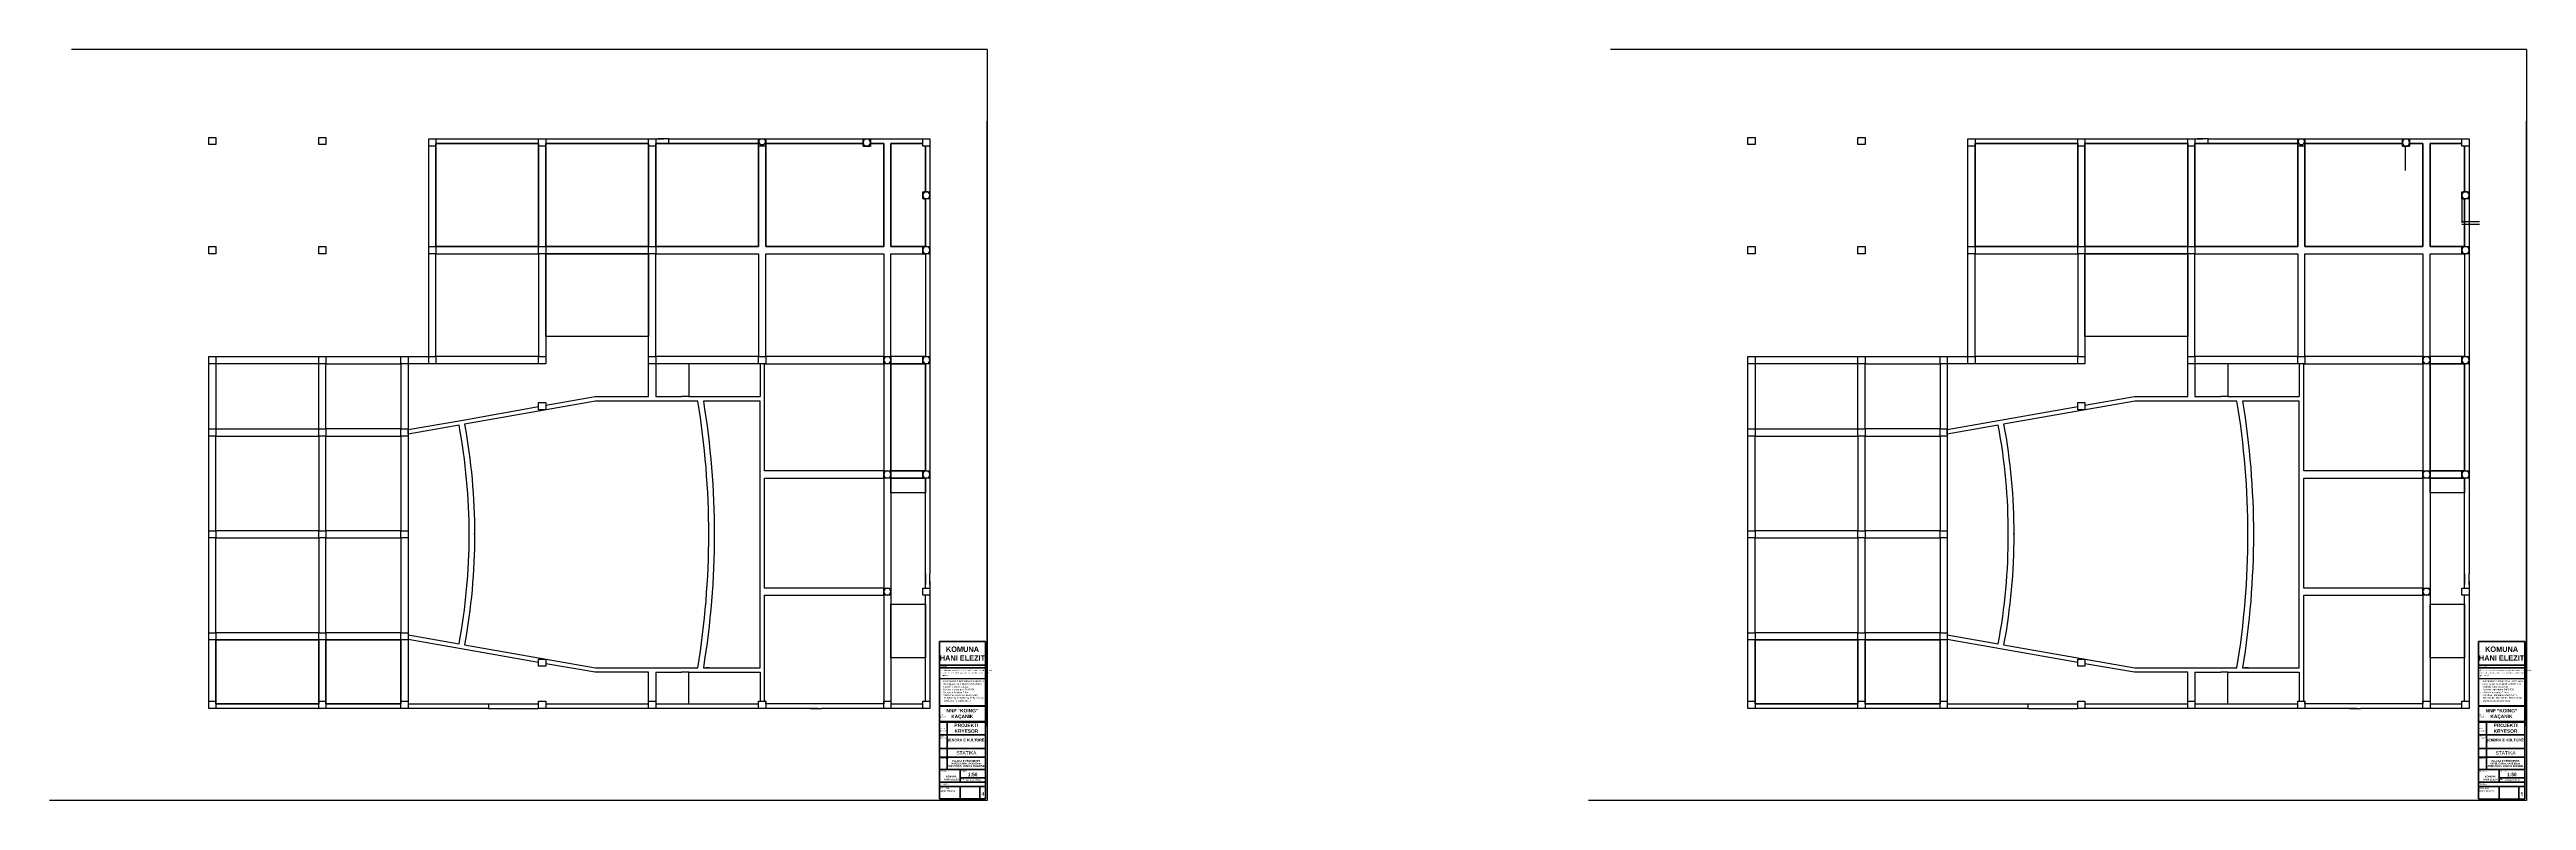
# Model space of a CAD drawing. Header units: inches. Extents: x 2751 to 16603, y -224 to 3976.
import ezdxf

# ---------------------------------------------------------------- set-up
doc = ezdxf.new("R2010")
doc.units = ezdxf.units.IN
doc.layers.add('0_Pen_No__1', color=7, linetype='Continuous', lineweight=35)
doc.layers.add('TEKSTI_Pen_No__201', color=7, linetype='Continuous', lineweight=18)
doc.layers.add('A4_OP', color=7, linetype='Continuous')
doc.styles.add('GENERATED_STYLE_1', font='ARIAL.TTF')
doc.styles.add('GENERATED_STYLE_3', font='ARIALN.TTF')
doc.styles.add('GENERATED_STYLE_4', font='ARIALNB.TTF')

msp = doc.modelspace()

# ---------------------------------------------------------------- linework, layer by layer
for p, q in [((7995, 3976), (2873, 3976)), ((7995, 3976), (7995, -224)), ((16603, 3976), (11481, 3976)), ((16603, 3976), (16603, -224)), ((7995, 191), (7995, 3576)), ((16603, 191), (16603, 3576)), ((15924, 3436), (15924, 3299)), ((16242, 3141), (16242, 3007)), ((16242, 3014), (16341, 3014)), ((16242, 2999), (16341, 2999)), ((4756, 1824), (4756, 1850)), ((13364, 1824), (13364, 1850)), ((5129, 1267), (5124, 1267)), ((13737, 1267), (13732, 1267)), ((16178, 874), (16178, 872)), ((6440, 518), (6420, 518)), ((7727, 458), (7985, 458)), ((15048, 518), (15028, 518)), ((16335, 458), (16593, 458)), ((5206, 316), (5486, 316)), ((5206, 291), (5486, 291)), ((13814, 316), (14094, 316)), ((13814, 291), (14094, 291)), ((7995, -224), (2751, -224)), ((16603, -224), (11358, -224)), ((16335, -214), (16593, -214))]:
    msp.add_line(p, q)
at = {"layer": '0_Pen_No__1', "linetype": 'Continuous'}
for p, q in [((7727, 306), (7727, 665)), ((7727, 665), (7985, 665)), ((7985, 665), (7985, 306)), ((16335, 306), (16335, 665)), ((16335, 665), (16593, 665)), ((16593, 665), (16593, 306)), ((7727, 533), (7985, 533)), ((7727, 518), (7985, 518)), ((7727, 337), (7727, 423)), ((16335, 533), (16593, 533)), ((16335, 518), (16593, 518)), ((16335, 337), (16335, 423)), ((7727, -214), (7727, 334)), ((7727, 306), (7985, 306)), ((7727, 303), (7985, 303)), ((7985, 303), (7985, 217)), ((16335, -214), (16335, 334)), ((16335, 306), (16593, 306)), ((16335, 303), (16593, 303)), ((16593, 303), (16593, 217)), ((7727, 217), (7985, 217)), ((7727, 214), (7985, 214)), ((7727, 214), (7985, 214)), ((7727, 144), (7985, 144)), ((7771, -51), (7771, 214)), ((7985, 214), (7985, -214)), ((16335, 217), (16593, 217)), ((16335, 214), (16593, 214)), ((16335, 214), (16593, 214)), ((16335, 144), (16593, 144)), ((16379, -51), (16379, 214)), ((16593, 214), (16593, -214)), ((7727, 66), (7985, 66)), ((7727, 19), (7985, 19)), ((16335, 66), (16593, 66)), ((16335, 19), (16593, 19)), ((7727, -51), (7985, -51)), ((7727, -122), (7985, -122)), ((7843, -122), (7843, -51)), ((7843, -98), (7985, -98)), ((16335, -51), (16593, -51)), ((16335, -122), (16593, -122)), ((16450, -122), (16450, -51)), ((16450, -98), (16593, -98)), ((7727, -145), (7985, -145)), ((7727, -214), (7985, -214)), ((7843, -145), (7843, -214)), ((7953, -214), (7953, -145)), ((16335, -145), (16593, -145)), ((16450, -145), (16450, -214)), ((16561, -214), (16561, -145))]:
    msp.add_line(p, q, dxfattribs=at)
at = {"layer": 'A4_OP'}
for points in [[(3641, 3484), (3681, 3484)], [(3641, 3444), (3641, 3484)], [(3681, 3484), (3681, 3444)], [(4256, 3484), (4296, 3484)], [(4256, 3444), (4256, 3484)], [(4296, 3484), (4296, 3444)], [(4871, 3476), (4911, 3476)], [(4871, 3436), (4871, 3476)], [(4871, 2854), (4871, 3476)], [(4871, 3476), (5506, 3476)], [(4911, 3476), (4911, 3436)], [(5486, 3476), (5526, 3476)], [(5486, 3436), (5486, 3476)], [(5486, 3476), (5526, 3476)], [(5486, 3436), (5486, 3476)], [(5506, 3476), (6121, 3476)], [(5526, 3476), (5526, 3436)], [(5526, 3476), (5526, 3436)], [(6101, 3476), (6141, 3476)], [(6101, 3436), (6101, 3476)], [(6101, 3476), (6141, 3476)], [(6101, 3436), (6101, 3476)], [(6121, 3476), (6186, 3476)], [(6141, 3476), (6141, 3436)], [(6141, 3476), (6141, 3436)], [(6214, 3476), (6154, 3476)], [(6214, 3451), (6214, 3476)], [(6214, 3476), (6736, 3476)], [(6716, 3476), (6756, 3476)], [(6716, 3436), (6716, 3476)], [(6736, 3476), (7436, 3476)], [(6756, 3476), (6756, 3436)], [(7301, 3476), (7341, 3476)], [(7301, 3436), (7301, 3476)], [(7341, 3476), (7341, 3436)], [(7436, 3476), (7674, 3476)], [(7634, 3476), (7674, 3476)], [(7634, 3436), (7634, 3476)], [(7674, 3476), (7674, 3436)], [(7674, 3476), (7674, 2854)], [(12249, 3484), (12289, 3484)], [(12249, 3444), (12249, 3484)], [(12289, 3484), (12289, 3444)], [(12864, 3484), (12904, 3484)], [(12864, 3444), (12864, 3484)], [(12904, 3484), (12904, 3444)], [(13479, 3476), (13519, 3476)], [(13479, 3436), (13479, 3476)], [(13479, 2854), (13479, 3476)], [(13479, 3476), (14114, 3476)], [(13519, 3476), (13519, 3436)], [(14094, 3476), (14134, 3476)], [(14094, 3436), (14094, 3476)], [(14094, 3476), (14134, 3476)], [(14094, 3436), (14094, 3476)], [(14114, 3476), (14729, 3476)], [(14134, 3476), (14134, 3436)], [(14134, 3476), (14134, 3436)], [(14709, 3476), (14749, 3476)], [(14709, 3436), (14709, 3476)], [(14709, 3476), (14749, 3476)], [(14709, 3436), (14709, 3476)], [(14729, 3476), (14794, 3476)], [(14749, 3476), (14749, 3436)], [(14749, 3476), (14749, 3436)], [(14822, 3476), (14762, 3476)], [(14822, 3451), (14822, 3476)], [(14822, 3476), (15344, 3476)], [(15324, 3476), (15364, 3476)], [(15324, 3436), (15324, 3476)], [(15344, 3476), (16044, 3476)], [(15364, 3476), (15364, 3436)], [(15909, 3476), (15949, 3476)], [(15909, 3436), (15909, 3476)], [(15949, 3476), (15949, 3436)], [(16044, 3476), (16282, 3476)], [(16242, 3476), (16282, 3476)], [(16242, 3436), (16242, 3476)], [(16282, 3476), (16282, 3436)], [(16282, 3476), (16282, 2854)], [(3681, 3444), (3641, 3444)], [(4296, 3444), (4256, 3444)], [(4911, 3436), (4871, 3436)], [(4911, 2874), (4911, 3451)], [(4911, 3451), (5486, 3451)], [(5486, 3451), (4911, 3451)], [(4911, 3451), (4911, 2874)], [(5486, 3451), (5486, 2874)], [(5486, 2874), (5486, 3451)], [(5526, 3436), (5486, 3436)], [(5526, 3436), (5486, 3436)], [(5526, 2874), (5526, 3451)], [(5526, 3451), (6101, 3451)], [(6101, 3451), (5526, 3451)], [(5526, 3451), (5526, 2874)], [(6101, 3451), (6101, 2874)], [(6101, 2874), (6101, 3451)], [(6141, 3436), (6101, 3436)], [(6141, 3436), (6101, 3436)], [(6141, 2874), (6141, 3451)], [(6141, 3451), (6716, 3451)], [(6214, 3451), (6141, 3451)], [(6141, 3451), (6141, 2874)], [(6154, 3451), (6214, 3451)], [(6716, 3451), (6214, 3451)], [(6716, 3451), (6716, 2874)], [(6716, 2874), (6716, 3451)], [(6756, 3436), (6716, 3436)], [(6756, 2874), (6756, 3451)], [(6756, 3451), (7301, 3451)], [(6756, 3451), (6756, 2874)], [(7301, 3451), (6756, 3451)], [(7301, 3444), (7301, 3436)], [(7301, 3436), (7341, 3436)], [(7341, 3436), (7301, 3436)], [(7341, 3451), (7416, 3451)], [(7416, 3451), (7341, 3451)], [(7341, 3436), (7341, 3444)], [(7416, 3451), (7416, 2874)], [(7416, 2874), (7416, 3451)], [(7456, 2874), (7456, 3451)], [(7456, 3451), (7634, 3451)], [(7634, 3451), (7456, 3451)], [(7456, 3451), (7456, 2874)], [(7674, 3436), (7634, 3436)], [(7649, 3436), (7649, 3181)], [(7649, 3181), (7649, 3436)], [(12289, 3444), (12249, 3444)], [(12904, 3444), (12864, 3444)], [(13519, 3436), (13479, 3436)], [(13519, 2874), (13519, 3451)], [(13519, 3451), (14094, 3451)], [(14094, 3451), (13519, 3451)], [(13519, 3451), (13519, 2874)], [(14094, 3451), (14094, 2874)], [(14094, 2874), (14094, 3451)], [(14134, 3436), (14094, 3436)], [(14134, 3436), (14094, 3436)], [(14134, 2874), (14134, 3451)], [(14134, 3451), (14709, 3451)], [(14709, 3451), (14134, 3451)], [(14134, 3451), (14134, 2874)], [(14709, 3451), (14709, 2874)], [(14709, 2874), (14709, 3451)], [(14749, 3436), (14709, 3436)], [(14749, 3436), (14709, 3436)], [(14749, 2874), (14749, 3451)], [(14749, 3451), (15324, 3451)], [(14822, 3451), (14749, 3451)], [(14749, 3451), (14749, 2874)], [(14762, 3451), (14822, 3451)], [(15324, 3451), (14822, 3451)], [(15324, 3451), (15324, 2874)], [(15324, 2874), (15324, 3451)], [(15364, 3436), (15324, 3436)], [(15364, 2874), (15364, 3451)], [(15364, 3451), (15909, 3451)], [(15909, 3451), (15364, 3451)], [(15364, 3451), (15364, 2874)], [(15909, 3444), (15909, 3436)], [(15909, 3436), (15949, 3436)], [(15949, 3436), (15909, 3436)], [(15949, 3451), (16024, 3451)], [(16024, 3451), (15949, 3451)], [(15949, 3436), (15949, 3444)], [(16024, 3451), (16024, 2874)], [(16024, 2874), (16024, 3451)], [(16064, 2874), (16064, 3451)], [(16064, 3451), (16242, 3451)], [(16242, 3451), (16064, 3451)], [(16064, 3451), (16064, 2874)], [(16282, 3436), (16242, 3436)], [(16257, 3436), (16257, 3181)], [(16257, 3181), (16257, 3436)], [(7634, 3181), (7634, 3141)], [(7634, 3181), (7674, 3181)], [(7634, 3141), (7634, 3181)], [(7674, 3141), (7634, 3141)], [(7649, 3181), (7641, 3181)], [(7641, 3141), (7649, 3141)], [(7649, 3141), (7649, 2874)], [(7649, 2874), (7649, 3141)], [(7674, 3181), (7674, 3141)], [(16242, 3181), (16242, 3141)], [(16242, 3181), (16282, 3181)], [(16242, 3141), (16242, 3181)], [(16282, 3141), (16242, 3141)], [(16257, 3181), (16249, 3181)], [(16249, 3141), (16257, 3141)], [(16257, 3141), (16257, 2874)], [(16257, 2874), (16257, 3141)], [(16282, 3181), (16282, 3141)], [(7674, 2914), (7674, 2854)], [(7674, 2914), (7674, 2854)], [(16282, 2914), (16282, 2854)], [(16282, 2914), (16282, 2854)], [(3641, 2874), (3681, 2874)], [(3641, 2834), (3641, 2874)], [(3681, 2834), (3641, 2834)], [(3681, 2874), (3681, 2834)], [(4256, 2874), (4296, 2874)], [(4256, 2834), (4256, 2874)], [(4296, 2834), (4256, 2834)], [(4296, 2874), (4296, 2834)], [(4871, 2874), (4911, 2874)], [(4871, 2834), (4871, 2874)], [(4871, 2259), (4871, 2854)], [(4911, 2834), (4871, 2834)], [(5486, 2874), (4911, 2874)], [(4911, 2874), (4911, 2834)], [(4911, 2874), (5486, 2874)], [(4911, 2834), (5486, 2834)], [(4911, 2259), (4911, 2834)], [(4911, 2834), (5486, 2834)], [(4911, 2259), (4911, 2834)], [(5486, 2874), (5526, 2874)], [(5486, 2834), (5486, 2874)], [(5486, 2874), (5526, 2874)], [(5486, 2834), (5486, 2874)], [(5486, 2834), (5486, 2259)], [(5526, 2834), (5486, 2834)], [(5526, 2834), (5486, 2834)], [(5486, 2834), (5486, 2259)], [(6101, 2874), (5526, 2874)], [(5526, 2874), (5526, 2834)], [(5526, 2874), (5526, 2834)], [(5526, 2874), (6101, 2874)], [(5526, 2371), (5526, 2834)], [(5526, 2834), (6101, 2834)], [(6101, 2834), (5526, 2834)], [(5526, 2834), (5526, 2219)], [(6101, 2874), (6141, 2874)], [(6101, 2834), (6101, 2874)], [(6101, 2834), (6101, 2371)], [(6141, 2834), (6101, 2834)], [(6101, 2239), (6101, 2834)], [(6716, 2874), (6141, 2874)], [(6141, 2874), (6141, 2834)], [(6141, 2874), (6716, 2874)], [(6141, 2259), (6141, 2834)], [(6141, 2834), (6716, 2834)], [(6141, 2259), (6141, 2834)], [(6141, 2834), (6716, 2834)], [(6716, 2834), (6716, 2259)], [(6716, 2834), (6716, 2259)], [(7416, 2874), (6756, 2874)], [(6756, 2874), (7416, 2874)], [(6756, 2834), (7416, 2834)], [(6756, 2259), (6756, 2834)], [(6756, 2834), (7416, 2834)], [(6756, 2371), (6756, 2834)], [(7416, 2834), (7416, 2259)], [(7416, 2834), (7416, 2259)], [(7649, 2874), (7456, 2874)], [(7456, 2874), (7649, 2874)], [(7456, 2259), (7456, 2834)], [(7456, 2834), (7649, 2834)], [(7456, 2834), (7649, 2834)], [(7456, 2259), (7456, 2834)], [(7634, 2874), (7634, 2834)], [(7634, 2874), (7674, 2874)], [(7634, 2834), (7634, 2874)], [(7674, 2834), (7634, 2834)], [(7649, 2834), (7649, 2259)], [(7649, 2834), (7649, 2259)], [(7674, 2854), (7674, 2239)], [(12249, 2874), (12289, 2874)], [(12249, 2834), (12249, 2874)], [(12289, 2834), (12249, 2834)], [(12289, 2874), (12289, 2834)], [(12864, 2874), (12904, 2874)], [(12864, 2834), (12864, 2874)], [(12904, 2834), (12864, 2834)], [(12904, 2874), (12904, 2834)], [(13479, 2874), (13519, 2874)], [(13479, 2834), (13479, 2874)], [(13479, 2259), (13479, 2854)], [(13519, 2834), (13479, 2834)], [(14094, 2874), (13519, 2874)], [(13519, 2874), (13519, 2834)], [(13519, 2874), (14094, 2874)], [(13519, 2834), (14094, 2834)], [(13519, 2259), (13519, 2834)], [(13519, 2834), (14094, 2834)], [(13519, 2259), (13519, 2834)], [(14094, 2874), (14134, 2874)], [(14094, 2834), (14094, 2874)], [(14094, 2874), (14134, 2874)], [(14094, 2834), (14094, 2874)], [(14094, 2834), (14094, 2259)], [(14134, 2834), (14094, 2834)], [(14134, 2834), (14094, 2834)], [(14094, 2834), (14094, 2259)], [(14709, 2874), (14134, 2874)], [(14134, 2874), (14134, 2834)], [(14134, 2874), (14134, 2834)], [(14134, 2874), (14709, 2874)], [(14134, 2371), (14134, 2834)], [(14134, 2834), (14709, 2834)], [(14709, 2834), (14134, 2834)], [(14134, 2834), (14134, 2219)], [(14709, 2874), (14749, 2874)], [(14709, 2834), (14709, 2874)], [(14709, 2834), (14709, 2371)], [(14749, 2834), (14709, 2834)], [(14709, 2239), (14709, 2834)], [(15324, 2874), (14749, 2874)], [(14749, 2874), (14749, 2834)], [(14749, 2874), (15324, 2874)], [(14749, 2259), (14749, 2834)], [(14749, 2834), (15324, 2834)], [(14749, 2259), (14749, 2834)], [(14749, 2834), (15324, 2834)], [(15324, 2834), (15324, 2259)], [(15324, 2834), (15324, 2259)], [(16024, 2874), (15364, 2874)], [(15364, 2874), (16024, 2874)], [(15364, 2834), (16024, 2834)], [(15364, 2259), (15364, 2834)], [(15364, 2834), (16024, 2834)], [(15364, 2371), (15364, 2834)], [(16024, 2834), (16024, 2259)], [(16024, 2834), (16024, 2259)], [(16257, 2874), (16064, 2874)], [(16064, 2874), (16257, 2874)], [(16064, 2259), (16064, 2834)], [(16064, 2834), (16257, 2834)], [(16064, 2834), (16257, 2834)], [(16064, 2259), (16064, 2834)], [(16242, 2874), (16242, 2834)], [(16242, 2874), (16282, 2874)], [(16242, 2834), (16242, 2874)], [(16282, 2834), (16242, 2834)], [(16257, 2834), (16257, 2259)], [(16257, 2834), (16257, 2259)], [(16282, 2854), (16282, 2239)], [(6101, 2371), (5526, 2371)], [(6756, 2259), (6756, 2371)], [(14709, 2371), (14134, 2371)], [(15364, 2259), (15364, 2371)], [(3641, 2259), (3681, 2259)], [(3641, 2219), (3641, 2259)], [(3641, 1834), (3641, 2259)], [(3641, 2259), (4276, 2259)], [(3681, 2219), (3641, 2219)], [(3681, 2259), (3681, 2219)], [(4256, 2219), (3681, 2219)], [(3681, 2219), (3681, 1854)], [(4256, 2219), (3681, 2219)], [(3681, 2219), (3681, 1854)], [(4256, 2259), (4296, 2259)], [(4256, 2219), (4256, 2259)], [(4256, 1854), (4256, 2219)], [(4296, 2219), (4256, 2219)], [(4256, 1854), (4256, 2219)], [(4276, 2259), (4736, 2259)], [(4296, 2259), (4296, 2219)], [(4296, 1854), (4296, 2219)], [(4296, 2219), (4716, 2219)], [(4296, 1854), (4296, 2219)], [(4296, 2219), (4716, 2219)], [(4716, 2259), (4756, 2259)], [(4716, 2219), (4716, 2259)], [(4716, 2219), (4716, 1854)], [(4756, 2219), (4716, 2219)], [(4716, 2219), (4716, 1854)], [(4736, 2259), (4871, 2259)], [(4756, 2259), (4756, 2219)], [(4891, 2219), (4756, 2219)], [(4756, 2219), (4756, 1850)], [(4871, 2259), (4911, 2259)], [(4871, 2219), (4871, 2259)], [(4911, 2219), (4871, 2219)], [(5526, 2219), (4891, 2219)], [(5486, 2259), (4911, 2259)], [(4911, 2259), (4911, 2219)], [(5486, 2259), (4911, 2259)], [(5486, 2259), (5526, 2259)], [(5486, 2219), (5486, 2259)], [(5526, 2219), (5486, 2219)], [(5526, 2259), (5526, 2219)], [(6101, 2259), (6141, 2259)], [(6101, 2219), (6101, 2259)], [(6101, 2035), (6101, 2239)], [(6141, 2219), (6101, 2219)], [(6716, 2259), (6141, 2259)], [(6141, 2259), (6141, 2219)], [(6716, 2259), (6141, 2259)], [(6141, 2219), (6141, 2035)], [(6724, 2219), (6141, 2219)], [(6325, 2219), (6325, 2035)], [(6716, 2259), (6756, 2259)], [(6716, 2219), (6716, 2259)], [(6716, 2259), (6756, 2259)], [(6716, 2219), (6716, 2259)], [(6756, 2219), (6716, 2219)], [(6756, 2219), (6716, 2219)], [(6724, 2219), (6724, 2035)], [(6749, 1619), (6749, 2219)], [(6749, 2219), (7416, 2219)], [(6749, 2023), (6749, 2219)], [(6749, 2219), (7416, 2219)], [(7416, 2259), (6756, 2259)], [(6756, 2259), (6756, 2219)], [(6756, 2259), (6756, 2219)], [(7416, 2259), (6756, 2259)], [(7416, 2259), (7456, 2259)], [(7416, 2219), (7416, 2259)], [(7416, 2219), (7416, 1619)], [(7456, 2219), (7416, 2219)], [(7416, 2219), (7416, 1619)], [(7649, 2259), (7456, 2259)], [(7456, 2259), (7456, 2219)], [(7649, 2259), (7456, 2259)], [(7456, 2219), (7649, 2219)], [(7456, 1619), (7456, 2219)], [(7456, 2219), (7456, 1619)], [(7649, 2219), (7456, 2219)], [(7634, 2259), (7674, 2259)], [(7634, 2219), (7634, 2259)], [(7674, 2219), (7634, 2219)], [(7649, 2219), (7649, 1619)], [(7649, 1619), (7649, 2219)], [(7674, 2259), (7674, 2219)], [(7674, 2239), (7674, 1599)], [(12249, 2259), (12289, 2259)], [(12249, 2219), (12249, 2259)], [(12249, 1834), (12249, 2259)], [(12249, 2259), (12884, 2259)], [(12289, 2219), (12249, 2219)], [(12289, 2259), (12289, 2219)], [(12864, 2219), (12289, 2219)], [(12289, 2219), (12289, 1854)], [(12864, 2219), (12289, 2219)], [(12289, 2219), (12289, 1854)], [(12864, 2259), (12904, 2259)], [(12864, 2219), (12864, 2259)], [(12864, 1854), (12864, 2219)], [(12904, 2219), (12864, 2219)], [(12864, 1854), (12864, 2219)], [(12884, 2259), (13344, 2259)], [(12904, 2259), (12904, 2219)], [(12904, 1854), (12904, 2219)], [(12904, 2219), (13324, 2219)], [(12904, 1854), (12904, 2219)], [(12904, 2219), (13324, 2219)], [(13324, 2259), (13364, 2259)], [(13324, 2219), (13324, 2259)], [(13324, 2219), (13324, 1854)], [(13364, 2219), (13324, 2219)], [(13324, 2219), (13324, 1854)], [(13344, 2259), (13479, 2259)], [(13364, 2259), (13364, 2219)], [(13499, 2219), (13364, 2219)], [(13364, 2219), (13364, 1850)], [(13479, 2259), (13519, 2259)], [(13479, 2219), (13479, 2259)], [(13519, 2219), (13479, 2219)], [(14134, 2219), (13499, 2219)], [(14094, 2259), (13519, 2259)], [(13519, 2259), (13519, 2219)], [(14094, 2259), (13519, 2259)], [(14094, 2259), (14134, 2259)], [(14094, 2219), (14094, 2259)], [(14134, 2219), (14094, 2219)], [(14134, 2259), (14134, 2219)], [(14709, 2259), (14749, 2259)], [(14709, 2219), (14709, 2259)], [(14709, 2035), (14709, 2239)], [(14749, 2219), (14709, 2219)], [(15324, 2259), (14749, 2259)], [(14749, 2259), (14749, 2219)], [(15324, 2259), (14749, 2259)], [(14749, 2219), (14749, 2035)], [(15332, 2219), (14749, 2219)], [(14933, 2219), (14933, 2035)], [(15324, 2259), (15364, 2259)], [(15324, 2219), (15324, 2259)], [(15324, 2259), (15364, 2259)], [(15324, 2219), (15324, 2259)], [(15364, 2219), (15324, 2219)], [(15364, 2219), (15324, 2219)], [(15332, 2219), (15332, 2035)], [(15357, 1619), (15357, 2219)], [(15357, 2219), (16024, 2219)], [(15357, 2023), (15357, 2219)], [(15357, 2219), (16024, 2219)], [(16024, 2259), (15364, 2259)], [(15364, 2259), (15364, 2219)], [(15364, 2259), (15364, 2219)], [(16024, 2259), (15364, 2259)], [(16024, 2259), (16064, 2259)], [(16024, 2219), (16024, 2259)], [(16024, 2219), (16024, 1619)], [(16064, 2219), (16024, 2219)], [(16024, 2219), (16024, 1619)], [(16257, 2259), (16064, 2259)], [(16064, 2259), (16064, 2219)], [(16257, 2259), (16064, 2259)], [(16064, 2219), (16257, 2219)], [(16064, 1619), (16064, 2219)], [(16064, 2219), (16064, 1619)], [(16257, 2219), (16064, 2219)], [(16242, 2259), (16282, 2259)], [(16242, 2219), (16242, 2259)], [(16282, 2219), (16242, 2219)], [(16257, 2219), (16257, 1619)], [(16257, 1619), (16257, 2219)], [(16282, 2259), (16282, 2219)], [(16282, 2239), (16282, 1599)], [(5052, 1902), (5486, 1979)], [(5804, 2010), (5071, 1880)], [(5486, 2001), (5526, 2001)], [(5486, 1961), (5486, 2001)], [(5526, 1961), (5486, 1961)], [(5526, 1986), (5802, 2035)], [(5526, 2001), (5526, 1961)], [(5802, 2035), (6101, 2035)], [(6121, 2010), (5804, 2010)], [(6376, 2010), (6121, 2010)], [(6141, 2035), (6285, 2035)], [(6325, 2035), (6285, 2035)], [(6325, 2035), (6724, 2035)], [(6724, 2010), (6407, 2010)], [(6724, 2010), (6407, 2010)], [(6724, 518), (6724, 2010)], [(6724, 1599), (6724, 2010)], [(6749, 1619), (6749, 2023)], [(13364, 1850), (14094, 1979)], [(14412, 2010), (13679, 1880)], [(14094, 2001), (14134, 2001)], [(14094, 1961), (14094, 2001)], [(14134, 1961), (14094, 1961)], [(14134, 1986), (14410, 2035)], [(14134, 2001), (14134, 1961)], [(14410, 2035), (14709, 2035)], [(14729, 2010), (14412, 2010)], [(14984, 2010), (14729, 2010)], [(14749, 2035), (14893, 2035)], [(14933, 2035), (14893, 2035)], [(14933, 2035), (15332, 2035)], [(15332, 2010), (15015, 2010)], [(15332, 2010), (15015, 2010)], [(15332, 518), (15332, 2010)], [(15332, 1599), (15332, 2010)], [(15357, 1619), (15357, 2023)], [(3641, 1854), (3681, 1854)], [(3641, 1814), (3641, 1854)], [(3641, 1854), (3681, 1854)], [(3641, 1814), (3641, 1854)], [(3641, 1264), (3641, 1834)], [(3681, 1814), (3641, 1814)], [(3681, 1814), (3641, 1814)], [(3681, 1854), (4256, 1854)], [(3681, 1854), (3681, 1814)], [(3681, 1854), (3681, 1814)], [(3681, 1854), (4256, 1854)], [(3681, 1284), (3681, 1814)], [(3681, 1814), (4256, 1814)], [(3681, 1284), (3681, 1814)], [(3681, 1814), (4256, 1814)], [(4256, 1854), (4296, 1854)], [(4256, 1814), (4256, 1854)], [(4256, 1814), (4256, 1284)], [(4296, 1814), (4256, 1814)], [(4256, 1814), (4256, 1284)], [(4716, 1854), (4296, 1854)], [(4296, 1854), (4296, 1814)], [(4716, 1854), (4296, 1854)], [(4296, 1284), (4296, 1814)], [(4296, 1814), (4716, 1814)], [(4296, 1284), (4296, 1814)], [(4296, 1814), (4716, 1814)], [(4716, 1854), (4756, 1854)], [(4716, 1814), (4716, 1854)], [(4716, 1814), (4716, 1284)], [(4756, 1814), (4716, 1814)], [(4716, 1814), (4716, 1284)], [(4756, 1850), (5052, 1902)], [(5041, 1875), (4756, 1824)], [(5041, 1875), (4756, 1824)], [(4756, 1854), (4756, 1814)], [(4756, 1824), (4756, 703)], [(4756, 1824), (4756, 1264)], [(12249, 1854), (12289, 1854)], [(12249, 1814), (12249, 1854)], [(12249, 1854), (12289, 1854)], [(12249, 1814), (12249, 1854)], [(12249, 1264), (12249, 1834)], [(12289, 1814), (12249, 1814)], [(12289, 1814), (12249, 1814)], [(12289, 1854), (12864, 1854)], [(12289, 1854), (12289, 1814)], [(12289, 1854), (12289, 1814)], [(12289, 1854), (12864, 1854)], [(12289, 1284), (12289, 1814)], [(12289, 1814), (12864, 1814)], [(12289, 1284), (12289, 1814)], [(12289, 1814), (12864, 1814)], [(12864, 1854), (12904, 1854)], [(12864, 1814), (12864, 1854)], [(12864, 1814), (12864, 1284)], [(12904, 1814), (12864, 1814)], [(12864, 1814), (12864, 1284)], [(13324, 1854), (12904, 1854)], [(12904, 1854), (12904, 1814)], [(13324, 1854), (12904, 1854)], [(12904, 1284), (12904, 1814)], [(12904, 1814), (13324, 1814)], [(12904, 1284), (12904, 1814)], [(12904, 1814), (13324, 1814)], [(13324, 1854), (13364, 1854)], [(13324, 1814), (13324, 1854)], [(13324, 1814), (13324, 1284)], [(13364, 1814), (13324, 1814)], [(13324, 1814), (13324, 1284)], [(13649, 1875), (13364, 1824)], [(13649, 1875), (13364, 1824)], [(13364, 1854), (13364, 1814)], [(13364, 1824), (13364, 703)], [(13364, 1824), (13364, 1264)], [(6724, 944), (6724, 1599)], [(7416, 1619), (6749, 1619)], [(7416, 1619), (6749, 1619)], [(6749, 964), (6749, 1579)], [(6749, 1579), (7416, 1579)], [(6749, 964), (6749, 1579)], [(6749, 1579), (7416, 1579)], [(7416, 1619), (7456, 1619)], [(7416, 1579), (7416, 1619)], [(7416, 1579), (7416, 964)], [(7456, 1579), (7416, 1579)], [(7416, 1579), (7416, 964)], [(7649, 1619), (7456, 1619)], [(7456, 1619), (7456, 1579)], [(7456, 1619), (7649, 1619)], [(7456, 1579), (7649, 1579)], [(7456, 1496), (7456, 1579)], [(7456, 1579), (7456, 944)], [(7649, 1579), (7456, 1579)], [(7634, 1619), (7674, 1619)], [(7634, 1579), (7634, 1619)], [(7674, 1579), (7634, 1579)], [(7649, 1579), (7649, 1496)], [(7649, 1044), (7649, 1579)], [(7674, 1619), (7674, 1579)], [(7674, 1599), (7674, 1044)], [(15332, 944), (15332, 1599)], [(16024, 1619), (15357, 1619)], [(16024, 1619), (15357, 1619)], [(15357, 964), (15357, 1579)], [(15357, 1579), (16024, 1579)], [(15357, 964), (15357, 1579)], [(15357, 1579), (16024, 1579)], [(16024, 1619), (16064, 1619)], [(16024, 1579), (16024, 1619)], [(16024, 1579), (16024, 964)], [(16064, 1579), (16024, 1579)], [(16024, 1579), (16024, 964)], [(16257, 1619), (16064, 1619)], [(16064, 1619), (16064, 1579)], [(16064, 1619), (16257, 1619)], [(16064, 1579), (16257, 1579)], [(16064, 1496), (16064, 1579)], [(16064, 1579), (16064, 944)], [(16257, 1579), (16064, 1579)], [(16242, 1619), (16282, 1619)], [(16242, 1579), (16242, 1619)], [(16282, 1579), (16242, 1579)], [(16257, 1579), (16257, 1496)], [(16257, 1044), (16257, 1579)], [(16282, 1619), (16282, 1579)], [(16282, 1599), (16282, 1044)], [(7649, 1496), (7456, 1496)], [(16257, 1496), (16064, 1496)], [(3641, 1284), (3681, 1284)], [(3641, 1244), (3641, 1284)], [(3641, 1284), (3681, 1284)], [(3641, 1244), (3641, 1284)], [(3641, 694), (3641, 1264)], [(4256, 1284), (3681, 1284)], [(3681, 1284), (3681, 1244)], [(3681, 1284), (3681, 1244)], [(4256, 1284), (3681, 1284)], [(4256, 1284), (4296, 1284)], [(4256, 1244), (4256, 1284)], [(4716, 1284), (4296, 1284)], [(4296, 1284), (4296, 1244)], [(4716, 1284), (4296, 1284)], [(4716, 1284), (4756, 1284)], [(4716, 1244), (4716, 1284)], [(4756, 1284), (4756, 1244)], [(4756, 1264), (4756, 703)], [(12249, 1284), (12289, 1284)], [(12249, 1244), (12249, 1284)], [(12249, 1284), (12289, 1284)], [(12249, 1244), (12249, 1284)], [(12249, 694), (12249, 1264)], [(12864, 1284), (12289, 1284)], [(12289, 1284), (12289, 1244)], [(12289, 1284), (12289, 1244)], [(12864, 1284), (12289, 1284)], [(12864, 1284), (12904, 1284)], [(12864, 1244), (12864, 1284)], [(13324, 1284), (12904, 1284)], [(12904, 1284), (12904, 1244)], [(13324, 1284), (12904, 1284)], [(13324, 1284), (13364, 1284)], [(13324, 1244), (13324, 1284)], [(13364, 1284), (13364, 1244)], [(13364, 1264), (13364, 703)], [(3681, 1244), (3641, 1244)], [(3681, 1244), (3641, 1244)], [(3681, 714), (3681, 1244)], [(3681, 1244), (4256, 1244)], [(3681, 714), (3681, 1244)], [(3681, 1244), (4256, 1244)], [(4256, 1244), (4256, 714)], [(4296, 1244), (4256, 1244)], [(4256, 1244), (4256, 714)], [(4296, 714), (4296, 1244)], [(4296, 1244), (4716, 1244)], [(4296, 714), (4296, 1244)], [(4296, 1244), (4716, 1244)], [(4716, 1244), (4716, 714)], [(4756, 1244), (4716, 1244)], [(4716, 1244), (4716, 714)], [(12289, 1244), (12249, 1244)], [(12289, 1244), (12249, 1244)], [(12289, 714), (12289, 1244)], [(12289, 1244), (12864, 1244)], [(12289, 714), (12289, 1244)], [(12289, 1244), (12864, 1244)], [(12864, 1244), (12864, 714)], [(12904, 1244), (12864, 1244)], [(12864, 1244), (12864, 714)], [(12904, 714), (12904, 1244)], [(12904, 1244), (13324, 1244)], [(12904, 714), (12904, 1244)], [(12904, 1244), (13324, 1244)], [(13324, 1244), (13324, 714)], [(13364, 1244), (13324, 1244)], [(13324, 1244), (13324, 714)], [(7649, 1044), (7649, 984)], [(7649, 964), (7649, 1044)], [(7674, 984), (7674, 1044)], [(7674, 1003), (7674, 291)], [(16257, 1044), (16257, 984)], [(16257, 964), (16257, 1044)], [(16282, 984), (16282, 1044)], [(16282, 1003), (16282, 291)], [(6724, 518), (6724, 944)], [(7416, 964), (6749, 964)], [(7416, 964), (6749, 964)], [(6749, 331), (6749, 924)], [(6749, 924), (7416, 924)], [(6749, 505), (6749, 924)], [(6749, 924), (7416, 924)], [(7416, 964), (7456, 964)], [(7416, 924), (7416, 964)], [(7416, 924), (7416, 316)], [(7456, 924), (7416, 924)], [(7416, 924), (7416, 574)], [(7456, 964), (7456, 924)], [(7456, 944), (7456, 574)], [(7456, 874), (7649, 874)], [(7456, 574), (7456, 874)], [(7634, 964), (7674, 964)], [(7634, 924), (7634, 964)], [(7634, 964), (7674, 964)], [(7634, 924), (7634, 964)], [(7674, 924), (7634, 924)], [(7674, 924), (7634, 924)], [(7649, 331), (7649, 924)], [(7649, 874), (7649, 574)], [(7674, 964), (7674, 924)], [(7674, 964), (7674, 924)], [(15332, 518), (15332, 944)], [(16024, 964), (15357, 964)], [(16024, 964), (15357, 964)], [(15357, 331), (15357, 924)], [(15357, 924), (16024, 924)], [(15357, 505), (15357, 924)], [(15357, 924), (16024, 924)], [(16024, 964), (16064, 964)], [(16024, 924), (16024, 964)], [(16024, 924), (16024, 316)], [(16064, 924), (16024, 924)], [(16024, 924), (16024, 574)], [(16064, 964), (16064, 924)], [(16064, 944), (16064, 574)], [(16064, 874), (16257, 874)], [(16064, 574), (16064, 874)], [(16242, 964), (16282, 964)], [(16242, 924), (16242, 964)], [(16242, 964), (16282, 964)], [(16242, 924), (16242, 964)], [(16282, 924), (16242, 924)], [(16282, 924), (16242, 924)], [(16257, 331), (16257, 924)], [(16257, 874), (16257, 574)], [(16282, 964), (16282, 924)], [(16282, 964), (16282, 924)], [(3641, 714), (3681, 714)], [(3641, 674), (3641, 714)], [(3641, 714), (3681, 714)], [(3641, 674), (3641, 714)], [(3641, 291), (3641, 694)], [(4256, 714), (3681, 714)], [(3681, 714), (3681, 674)], [(3681, 714), (3681, 674)], [(4256, 714), (3681, 714)], [(4256, 714), (4296, 714)], [(4256, 674), (4256, 714)], [(4716, 714), (4296, 714)], [(4296, 714), (4296, 674)], [(4716, 714), (4296, 714)], [(4716, 714), (4756, 714)], [(4716, 674), (4716, 714)], [(4756, 714), (4756, 674)], [(4756, 703), (5041, 652)], [(4756, 703), (5041, 652)], [(12249, 714), (12289, 714)], [(12249, 674), (12249, 714)], [(12249, 714), (12289, 714)], [(12249, 674), (12249, 714)], [(12249, 291), (12249, 694)], [(12864, 714), (12289, 714)], [(12289, 714), (12289, 674)], [(12289, 714), (12289, 674)], [(12864, 714), (12289, 714)], [(12864, 714), (12904, 714)], [(12864, 674), (12864, 714)], [(13324, 714), (12904, 714)], [(12904, 714), (12904, 674)], [(13324, 714), (12904, 714)], [(13324, 714), (13364, 714)], [(13324, 674), (13324, 714)], [(13364, 714), (13364, 674)], [(13364, 703), (13649, 652)], [(13364, 703), (13649, 652)], [(3681, 674), (3641, 674)], [(3681, 674), (3641, 674)], [(3681, 674), (3681, 316)], [(4256, 674), (3681, 674)], [(3681, 316), (3681, 674)], [(3681, 674), (4256, 674)], [(4256, 316), (4256, 674)], [(4296, 674), (4256, 674)], [(4256, 674), (4256, 316)], [(4296, 674), (4296, 316)], [(4716, 674), (4296, 674)], [(4296, 316), (4296, 674)], [(4296, 674), (4716, 674)], [(4716, 316), (4716, 674)], [(4756, 674), (4716, 674)], [(4716, 674), (4716, 316)], [(5052, 625), (4756, 677)], [(4756, 677), (4756, 316)], [(5486, 548), (5052, 625)], [(5071, 647), (5804, 518)], [(5486, 567), (5526, 567)], [(5486, 527), (5486, 567)], [(5526, 567), (5526, 527)], [(7416, 574), (7416, 316)], [(7649, 574), (7456, 574)], [(7456, 574), (7456, 316)], [(12289, 674), (12249, 674)], [(12289, 674), (12249, 674)], [(12289, 674), (12289, 316)], [(12864, 674), (12289, 674)], [(12289, 316), (12289, 674)], [(12289, 674), (12864, 674)], [(12864, 316), (12864, 674)], [(12904, 674), (12864, 674)], [(12864, 674), (12864, 316)], [(12904, 674), (12904, 316)], [(13324, 674), (12904, 674)], [(12904, 316), (12904, 674)], [(12904, 674), (13324, 674)], [(13324, 316), (13324, 674)], [(13364, 674), (13324, 674)], [(13324, 674), (13324, 316)], [(13660, 625), (13364, 677)], [(13364, 677), (13364, 316)], [(14094, 548), (13660, 625)], [(13679, 647), (14412, 518)], [(14094, 567), (14134, 567)], [(14094, 527), (14094, 567)], [(14134, 567), (14134, 527)], [(16024, 574), (16024, 316)], [(16257, 574), (16064, 574)], [(16064, 574), (16064, 316)], [(5526, 527), (5486, 527)], [(5802, 493), (5526, 541)], [(6101, 493), (5802, 493)], [(5804, 518), (6121, 518)], [(6101, 316), (6101, 493)], [(6121, 518), (6376, 518)], [(6141, 493), (6141, 316)], [(6141, 493), (6285, 493)], [(6325, 493), (6285, 493)], [(6325, 493), (6285, 493)], [(6325, 493), (6724, 493)], [(6325, 316), (6325, 493)], [(6325, 316), (6325, 493)], [(6407, 518), (6724, 518)], [(6407, 518), (6724, 518)], [(6724, 493), (6724, 331)], [(6749, 331), (6749, 505)], [(14134, 527), (14094, 527)], [(14410, 493), (14134, 541)], [(14709, 493), (14410, 493)], [(14412, 518), (14729, 518)], [(14709, 316), (14709, 493)], [(14729, 518), (14984, 518)], [(14749, 493), (14749, 316)], [(14749, 493), (14893, 493)], [(14933, 493), (14893, 493)], [(14933, 493), (14893, 493)], [(14933, 493), (15332, 493)], [(14933, 316), (14933, 493)], [(14933, 316), (14933, 493)], [(15015, 518), (15332, 518)], [(15015, 518), (15332, 518)], [(15332, 493), (15332, 331)], [(15357, 331), (15357, 505)], [(3641, 331), (3681, 331)], [(3641, 291), (3641, 331)], [(3641, 331), (3681, 331)], [(3641, 291), (3641, 331)], [(3681, 291), (3641, 291)], [(3681, 291), (3641, 291)], [(4276, 291), (3641, 291)], [(3681, 331), (3681, 291)], [(3681, 331), (3681, 291)], [(3681, 316), (4256, 316)], [(4256, 316), (3681, 316)], [(4256, 331), (4296, 331)], [(4256, 291), (4256, 331)], [(4256, 331), (4296, 331)], [(4256, 291), (4256, 331)], [(4296, 291), (4256, 291)], [(4296, 291), (4256, 291)], [(4736, 291), (4276, 291)], [(4296, 331), (4296, 291)], [(4296, 331), (4296, 291)], [(4296, 316), (4716, 316)], [(4716, 316), (4296, 316)], [(4716, 331), (4756, 331)], [(4716, 291), (4716, 331)], [(4716, 331), (4756, 331)], [(4716, 291), (4716, 331)], [(4756, 291), (4716, 291)], [(4756, 291), (4716, 291)], [(5206, 291), (4736, 291)], [(4756, 331), (4756, 291)], [(4756, 331), (4756, 291)], [(4756, 316), (5172, 316)], [(5172, 316), (5206, 316)], [(5206, 316), (5206, 291)], [(5486, 331), (5526, 331)], [(5486, 291), (5486, 331)], [(5526, 291), (5486, 291)], [(6121, 291), (5506, 291)], [(5526, 331), (5526, 291)], [(5526, 316), (6101, 316)], [(6101, 331), (6141, 331)], [(6101, 291), (6101, 331)], [(6141, 291), (6101, 291)], [(6736, 291), (6121, 291)], [(6141, 331), (6141, 291)], [(6141, 316), (6325, 316)], [(6141, 316), (6325, 316)], [(6325, 316), (6716, 316)], [(6716, 331), (6756, 331)], [(6716, 291), (6716, 331)], [(6716, 331), (6756, 331)], [(6716, 291), (6716, 331)], [(6756, 291), (6716, 291)], [(6756, 291), (6716, 291)], [(7049, 291), (6736, 291)], [(6756, 331), (6749, 331)], [(6756, 331), (6756, 291)], [(6756, 331), (6756, 291)], [(6756, 316), (6756, 324)], [(7416, 316), (6756, 316)], [(7067, 316), (6756, 316)], [(7067, 316), (7007, 316)], [(7007, 291), (7067, 291)], [(7416, 316), (7067, 316)], [(7436, 291), (7067, 291)], [(7416, 331), (7456, 331)], [(7416, 291), (7416, 331)], [(7416, 331), (7456, 331)], [(7416, 291), (7416, 331)], [(7456, 291), (7416, 291)], [(7456, 291), (7416, 291)], [(7674, 291), (7436, 291)], [(7456, 331), (7456, 291)], [(7456, 331), (7456, 291)], [(7456, 316), (7634, 316)], [(7634, 331), (7674, 331)], [(7634, 291), (7634, 331)], [(7634, 331), (7674, 331)], [(7634, 291), (7634, 331)], [(7674, 291), (7634, 291)], [(7674, 291), (7634, 291)], [(7674, 331), (7674, 291)], [(7674, 331), (7674, 291)], [(12249, 331), (12289, 331)], [(12249, 291), (12249, 331)], [(12249, 331), (12289, 331)], [(12249, 291), (12249, 331)], [(12289, 291), (12249, 291)], [(12289, 291), (12249, 291)], [(12884, 291), (12249, 291)], [(12289, 331), (12289, 291)], [(12289, 331), (12289, 291)], [(12289, 316), (12864, 316)], [(12864, 316), (12289, 316)], [(12864, 331), (12904, 331)], [(12864, 291), (12864, 331)], [(12864, 331), (12904, 331)], [(12864, 291), (12864, 331)], [(12904, 291), (12864, 291)], [(12904, 291), (12864, 291)], [(13344, 291), (12884, 291)], [(12904, 331), (12904, 291)], [(12904, 331), (12904, 291)], [(12904, 316), (13324, 316)], [(13324, 316), (12904, 316)], [(13324, 331), (13364, 331)], [(13324, 291), (13324, 331)], [(13324, 331), (13364, 331)], [(13324, 291), (13324, 331)], [(13364, 291), (13324, 291)], [(13364, 291), (13324, 291)], [(13814, 291), (13344, 291)], [(13364, 331), (13364, 291)], [(13364, 331), (13364, 291)], [(13364, 316), (13780, 316)], [(13780, 316), (13814, 316)], [(13814, 316), (13814, 291)], [(14094, 331), (14134, 331)], [(14094, 291), (14094, 331)], [(14134, 291), (14094, 291)], [(14729, 291), (14114, 291)], [(14134, 331), (14134, 291)], [(14134, 316), (14709, 316)], [(14709, 331), (14749, 331)], [(14709, 291), (14709, 331)], [(14749, 291), (14709, 291)], [(15344, 291), (14729, 291)], [(14749, 331), (14749, 291)], [(14749, 316), (14933, 316)], [(14749, 316), (14933, 316)], [(14933, 316), (15324, 316)], [(15324, 331), (15364, 331)], [(15324, 291), (15324, 331)], [(15324, 331), (15364, 331)], [(15324, 291), (15324, 331)], [(15364, 291), (15324, 291)], [(15364, 291), (15324, 291)], [(15657, 291), (15344, 291)], [(15364, 331), (15357, 331)], [(15364, 331), (15364, 291)], [(15364, 331), (15364, 291)], [(15364, 316), (15364, 324)], [(16024, 316), (15364, 316)], [(15675, 316), (15364, 316)], [(15675, 316), (15615, 316)], [(15615, 291), (15675, 291)], [(16024, 316), (15675, 316)], [(16044, 291), (15675, 291)], [(16024, 331), (16064, 331)], [(16024, 291), (16024, 331)], [(16024, 331), (16064, 331)], [(16024, 291), (16024, 331)], [(16064, 291), (16024, 291)], [(16064, 291), (16024, 291)], [(16282, 291), (16044, 291)], [(16064, 331), (16064, 291)], [(16064, 331), (16064, 291)], [(16064, 316), (16242, 316)], [(16242, 331), (16282, 331)], [(16242, 291), (16242, 331)], [(16242, 331), (16282, 331)], [(16242, 291), (16242, 331)], [(16282, 291), (16242, 291)], [(16282, 291), (16242, 291)], [(16282, 331), (16282, 291)], [(16282, 331), (16282, 291)]]:
    msp.add_lwpolyline(points, dxfattribs=at)
for points in [[(6756, 3456, 1), (6716, 3456)], [(6716, 3464, 1), (6756, 3464)], [(7341, 3456, 1), (7301, 3456)], [(15364, 3456, 1), (15324, 3456)], [(15324, 3464, 1), (15364, 3464)], [(15949, 3456, 1), (15909, 3456)], [(7301, 3456, 1), (7341, 3456)], [(15909, 3456, 1), (15949, 3456)], [(7674, 3161, 1), (7634, 3161)], [(7634, 3161, 1), (7674, 3161)], [(16282, 3161, 1), (16242, 3161)], [(16242, 3161, 1), (16282, 3161)], [(7674, 2854, 1), (7634, 2854)], [(7634, 2854, 1), (7674, 2854)], [(16282, 2854, 1), (16242, 2854)], [(16242, 2854, 1), (16282, 2854)], [(7456, 2239, 1), (7416, 2239)], [(7416, 2239, 1), (7456, 2239)], [(7674, 2239, 1), (7634, 2239)], [(7634, 2239, 1), (7674, 2239)], [(16064, 2239, 1), (16024, 2239)], [(16024, 2239, 1), (16064, 2239)], [(16282, 2239, 1), (16242, 2239)], [(16242, 2239, 1), (16282, 2239)], [(6376, 518, 0.082033), (6376, 2010)], [(6407, 2010, -0.081492), (6407, 518)], [(6407, 2010, -0.081492), (6407, 518)], [(14984, 518, 0.082033), (14984, 2010)], [(15015, 2010, -0.081492), (15015, 518)], [(15015, 2010, -0.081492), (15015, 518)], [(5041, 652, 0.092036), (5041, 1875)], [(5041, 652, 0.092036), (5041, 1875)], [(5071, 1880, -0.091999), (5071, 647)], [(13649, 652, 0.092036), (13649, 1875)], [(13649, 652, 0.092036), (13649, 1875)], [(13679, 1880, -0.091999), (13679, 647)], [(7456, 1599, 1), (7416, 1599)], [(7416, 1599, 1), (7456, 1599)], [(7674, 1599, 1), (7634, 1599)], [(7634, 1599, 1), (7674, 1599)], [(16064, 1599, 1), (16024, 1599)], [(16024, 1599, 1), (16064, 1599)], [(16282, 1599, 1), (16242, 1599)], [(16242, 1599, 1), (16282, 1599)], [(7456, 944, 1), (7416, 944)], [(7416, 944, 1), (7456, 944)], [(16064, 944, 1), (16024, 944)], [(16024, 944, 1), (16064, 944)]]:
    msp.add_lwpolyline(points, format="xyb", dxfattribs=at)

# ---------------------------------------------------------------- texts
at = {"layer": '0_Pen_No__1', "linetype": 'Continuous'}
for s, insert, char_height, width, attachment_point, line_spacing_factor, style in [('\\A1;KOMUNA HANI ELEZIT', (7856, 637), 30, 214.05, 2, 0.984903, 'GENERATED_STYLE_4'), ('\\A1;KOMUNA HANI ELEZIT', (16464, 637), 30, 214.05, 2, 0.984903, 'GENERATED_STYLE_4'), ('\\A1;1.  Ndërmarrësi duhet ti vërtetojë të gjitha dimensionet dhe konditat në shesh të ndërtimit dhe për çdo ndryshim duhet të informohet projektuesi. ', (7735, 508), 7.031, 245.92, 1, 1.261061, 'GENERATED_STYLE_3'), ('\\A1;1.  Ndërmarrësi duhet ti vërtetojë të gjitha dimensionet dhe konditat në shesh të ndërtimit dhe për çdo ndryshim duhet të informohet projektuesi. ', (16343, 508), 7.031, 245.92, 1, 1.261061, 'GENERATED_STYLE_3'), ('\\A1;NNP "KOING"\\PKAÇANIK', (7855, 288), 19.53, 214.05, 2, 0.984903, 'GENERATED_STYLE_4'), ('\\A1;NNP "KOING"\\PKAÇANIK', (16463, 288), 19.53, 214.05, 2, 0.984903, 'GENERATED_STYLE_4'), ('\\A1;Emri i\\Pprojektit:', (7729, 260), 7.03, 67.54, 1, 0.996607, 'GENERATED_STYLE_3'), ('\\A1;Faza e \\Pprojektit:', (7729, 182), 7.03, 67.54, 1, 0.996607, 'GENERATED_STYLE_3'), ('\\A1;Lloji i \\Pprojektit:', (7729, 140), 7.03, 67.54, 1, 0.996607, 'GENERATED_STYLE_3'), ('\\A1;PROJEKTI KRYESOR', (7878, 206), 19.53, 214.05, 2, 0.984903, 'GENERATED_STYLE_4'), ('\\A1;Emri i\\Pprojektit:', (16337, 260), 7.03, 67.54, 1, 0.996607, 'GENERATED_STYLE_3'), ('\\A1;Faza e \\Pprojektit:', (16337, 182), 7.03, 67.54, 1, 0.996607, 'GENERATED_STYLE_3'), ('\\A1;Lloji i \\Pprojektit:', (16337, 140), 7.03, 67.54, 1, 0.996607, 'GENERATED_STYLE_3'), ('\\A1;PROJEKTI KRYESOR', (16486, 206), 19.53, 214.05, 2, 0.984903, 'GENERATED_STYLE_4'), ('\\A1;QENDRA E KULTURËS', (7879, 121), 15, 214.05, 2, 0.984903, 'GENERATED_STYLE_4'), ('\\A1;PLLAKA E PËRDHESËS\\PNIVELI 0.00m, d=20.00cm\\PARMATURA, ZONA E POSHTME', (7877, 2), 10, 227.82, 2, 0.8554, 'GENERATED_STYLE_4'), ('\\A1;QENDRA E KULTURËS', (16487, 121), 15, 214.05, 2, 0.984903, 'GENERATED_STYLE_4'), ('\\A1;PLLAKA E PËRDHESËS\\PNIVELI 0.00m, d=20.00cm\\PARMATURA, ZONA E EPËRME', (16485, 2), 10, 227.82, 2, 0.8554, 'GENERATED_STYLE_4'), ('\\A1;inxh. dipl. \\PQamil Stagova', (7731, -150), 9.37, 167.02, 1, 0.98645, 'GENERATED_STYLE_3'), ('\\A1;inxh. dipl. \\PQamil Stagova', (16339, -150), 9.37, 167.02, 1, 0.98645, 'GENERATED_STYLE_3')]:
    msp.add_mtext(s, dxfattribs=dict(at, insert=insert, char_height=char_height, width=width, attachment_point=attachment_point, line_spacing_factor=line_spacing_factor, style=style))
for s, insert, char_height, attachment_point, style in [('\\A1;Vërejtje:', (7736, 529), 7.81, 1, 'GENERATED_STYLE_3'), ('\\A1;Vërejtje:', (16344, 529), 7.81, 1, 'GENERATED_STYLE_3'), ('\\A1;Përshkrimi:', (7729, 15), 7.03, 1, 'GENERATED_STYLE_3'), ('\\A1;STATIKA', (7878, 52), 19.53, 2, 'GENERATED_STYLE_3'), ('\\A1;Përshkrimi:', (16337, 15), 7.03, 1, 'GENERATED_STYLE_3'), ('\\A1;STATIKA', (16486, 52), 19.53, 2, 'GENERATED_STYLE_3'), ('\\A1;Investues: ', (7729, -55), 7.03, 1, 'GENERATED_STYLE_3'), ('\\A1;Projektues: ', (7729, -128), 7.03, 1, 'GENERATED_STYLE_3'), ('\\A1;\\pi-24.727;KOMUNA \\P\\pi-33.963;HANI ELEZIT', (7787, -85), 9.77, 1, 'GENERATED_STYLE_4'), ('\\A1;Përpjesa:', (7844, -55), 7.03, 1, 'GENERATED_STYLE_3'), ('\\A1;Data: ', (7844, -102), 7.03, 1, 'GENERATED_STYLE_3'), ('\\A1;Qershor 2019', (7916, -106), 9.77, 2, 'GENERATED_STYLE_3'), ('\\A1;1:50', (7913, -69), 19.5, 2, 'GENERATED_STYLE_4'), ('\\A1;Investues: ', (16337, -55), 7.03, 1, 'GENERATED_STYLE_3'), ('\\A1;Projektues: ', (16337, -128), 7.03, 1, 'GENERATED_STYLE_3'), ('\\A1;\\pi-24.727;KOMUNA \\P\\pi-33.963;HANI ELEZIT', (16395, -85), 9.77, 1, 'GENERATED_STYLE_4'), ('\\A1;Përpjesa:', (16452, -55), 7.03, 1, 'GENERATED_STYLE_3'), ('\\A1;Data: ', (16452, -102), 7.03, 1, 'GENERATED_STYLE_3'), ('\\A1;Qershor 2019', (16524, -106), 9.77, 2, 'GENERATED_STYLE_3'), ('\\A1;1:50', (16521, -69), 19.5, 2, 'GENERATED_STYLE_4'), ('\\A1;4', (7970, -177), 20, 2, 'GENERATED_STYLE_3'), ('\\A1;5', (16578, -177), 20, 2, 'GENERATED_STYLE_3')]:
    msp.add_mtext(s, dxfattribs=dict(at, insert=insert, char_height=char_height, attachment_point=attachment_point, style=style))
at = {"layer": 'TEKSTI_Pen_No__201', "linetype": 'Continuous', "char_height": 9.37, "attachment_point": 1, "style": 'GENERATED_STYLE_1'}
for insert in [(7737, 448), (16345, 448)]:
    msp.add_mtext('-  Dimensionet e elementeve konstruktive\\P   sipas pjesës së projektit (Arkitektura)\\P-  Kualiteti i betonit C25/30\\P-  Kualiteti i armatures S400/500\\P-  Shtresa mbrojtëse 2.0cm\\P-  Vazhdimi i armatures Ø10(75cm), \\P    Ø12(80cm), Ø14(95cm), Ø16(110cm), \\P    Ø20(120cm), Ø25(140cm)    ', dxfattribs=dict(at, insert=insert))

doc.saveas('drawing.dxf')
